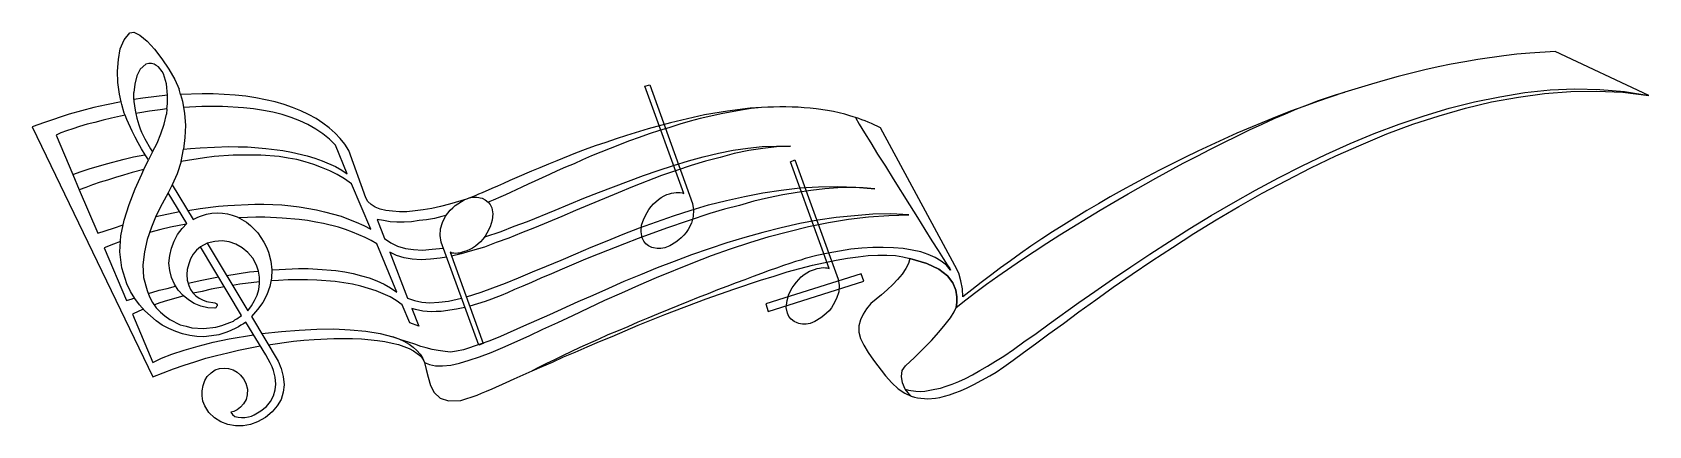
# Model space of a CAD drawing. Extents: x 0 to 30, y 0 to 7.3.
import ezdxf

# ---------------------------------------------------------------- set-up
doc = ezdxf.new("R2010")
doc.units = 0
doc.layers.add('CK_LEVEL_1', color=7, linetype='CONTINUOUS')

msp = doc.modelspace()

# ---------------------------------------------------------------- linework, layer by layer
at = {"layer": 'CK_LEVEL_1', "color": 2, "linetype": 'CONTINUOUS'}
for p, q in [((1.709077, 7.175359), (1.812867, 7.306827)), ((1.812867, 7.306827), (1.88898, 7.313746)), ((1.88898, 7.313746), (1.99969, 7.258391)), ((1.99969, 7.258391), (2.131157, 7.147682)), ((1.598368, 6.808634), (1.632965, 7.009295)), ((1.632965, 7.009295), (1.709077, 7.175359)), ((2.131157, 7.147682), (2.269544, 7.002376)), ((2.269544, 7.002376), (2.407931, 6.822473)), ((27.829597, 6.926263), (27.587421, 6.905505)), ((28.300114, 6.95394), (27.829597, 6.926263)), ((30.036869, 6.137458), (28.300114, 6.95394)), ((1.584529, 6.594134), (1.598368, 6.808634)), ((2.006609, 6.628731), (1.944335, 6.504183)), ((2.110399, 6.718683), (2.006609, 6.628731)), ((2.165754, 6.732521), (2.110399, 6.718683)), ((2.214189, 6.732521), (2.165754, 6.732521)), ((2.262625, 6.718683), (2.214189, 6.732521)), ((2.304141, 6.697925), (2.262625, 6.718683)), ((2.345657, 6.670247), (2.304141, 6.697925)), ((2.41485, 6.587215), (2.345657, 6.670247)), ((2.407931, 6.822473), (2.539399, 6.628731)), ((2.539399, 6.628731), (2.650108, 6.434989)), ((25.878344, 6.614892), (25.38015, 6.490344)), ((26.127439, 6.670247), (25.878344, 6.614892)), ((26.369617, 6.718683), (26.127441, 6.670247)), ((26.618713, 6.767118), (26.369617, 6.718683)), ((26.860889, 6.808634), (26.618713, 6.767118)), ((27.345243, 6.877827), (26.860889, 6.808634)), ((27.587421, 6.905505), (27.345245, 6.877827)), ((1.591448, 6.379635), (1.584529, 6.594134)), ((1.619126, 6.165135), (1.591448, 6.379635)), ((1.902819, 6.351957), (1.88898, 6.192812)), ((1.944335, 6.504183), (1.902819, 6.351957)), ((2.435608, 6.53878), (2.41485, 6.587215)), ((2.490963, 6.358877), (2.435608, 6.53878)), ((2.511721, 6.144809), (2.490963, 6.358877)), ((2.650108, 6.434989), (2.726221, 6.255087)), ((12.10885, 4.31767), (11.382318, 6.310441)), ((11.382319, 6.310441), (11.472272, 6.338119)), ((11.472271, 6.338119), (12.267995, 4.130848)), ((24.888878, 6.351957), (24.390686, 6.199732)), ((25.137974, 6.421151), (24.888876, 6.351957)), ((25.380152, 6.490344), (25.137976, 6.421151)), ((1.649726, 6.022336), (1.376949, 5.964474)), ((1.650003, 6.02104), (1.619126, 6.165135)), ((1.660642, 5.971393), (1.650003, 6.02104)), ((1.88898, 6.063075), (1.88898, 6.192812)), ((2.055044, 6.089022), (1.88898, 6.063075)), ((1.88898, 6.063075), (1.88898, 6.026748)), ((1.88898, 6.026748), (1.909738, 5.867603)), ((2.511721, 6.145229), (2.055044, 6.089022)), ((2.511721, 5.985232), (2.511721, 6.144809)), ((2.753221, 6.159087), (2.726221, 6.255087)), ((3.15522, 6.172054), (2.753221, 6.159087)), ((2.753221, 6.159087), (2.788495, 6.033668)), ((2.788495, 6.033668), (2.811121, 5.912996)), ((3.3628, 6.172054), (3.15522, 6.172054)), ((3.771042, 6.144377), (3.3628, 6.172054)), ((3.964783, 6.123619), (3.771042, 6.144377)), ((4.151606, 6.095942), (3.964783, 6.123619)), ((4.331508, 6.061345), (4.151606, 6.095942)), ((4.511411, 6.019829), (4.331508, 6.061345)), ((4.677476, 5.971393), (4.511411, 6.019829)), ((23.885572, 6.026748), (23.629557, 5.936797)), ((23.69875, 5.964474), (23.885572, 6.040587)), ((24.134668, 6.1167), (23.885572, 6.026748)), ((23.885572, 6.040587), (24.065475, 6.102861)), ((24.065475, 6.102861), (24.238459, 6.158216)), ((24.390684, 6.199732), (24.134668, 6.1167)), ((24.238459, 6.158216), (24.390684, 6.199732)), ((26.3281, 5.9022), (26.798615, 6.019829)), ((26.632551, 5.9022), (27.116905, 6.019829)), ((26.798616, 6.019829), (27.269133, 6.1167)), ((27.116905, 6.019829), (27.615099, 6.10978)), ((27.269133, 6.1167), (27.732729, 6.192812)), ((27.615099, 6.10978), (28.099453, 6.178974)), ((27.732727, 6.192812), (28.203241, 6.241248)), ((28.099453, 6.178974), (28.590727, 6.21357)), ((28.203243, 6.241248), (28.66684, 6.262006)), ((28.590727, 6.21357), (29.075081, 6.22049)), ((28.66684, 6.262006), (29.130436, 6.248167)), ((29.075081, 6.22049), (29.559435, 6.199732)), ((29.130436, 6.248167), (29.587112, 6.21357)), ((29.559435, 6.199732), (30.036869, 6.137458)), ((29.587112, 6.21357), (30.036869, 6.137458)), ((0.685015, 5.791491), (0.228338, 5.639265)), ((1.141691, 5.916039), (0.685015, 5.791491)), ((1.376949, 5.964474), (1.141691, 5.916039)), ((1.47382, 5.715378), (1.314675, 5.680781)), ((1.639884, 5.756894), (1.47382, 5.715378)), ((1.72639, 5.770203), (1.639884, 5.756894)), ((1.709077, 5.812249), (1.660642, 5.971393)), ((1.72639, 5.770203), (1.709077, 5.812249)), ((1.757513, 5.69462), (1.72639, 5.770203)), ((1.909738, 5.867603), (1.924052, 5.804622)), ((1.99969, 5.819168), (1.918102, 5.803478)), ((1.924052, 5.804622), (1.944335, 5.715378)), ((1.944335, 5.715378), (1.978932, 5.59083)), ((2.179593, 5.846845), (1.99969, 5.819168)), ((2.373334, 5.874523), (2.179593, 5.846845)), ((2.501384, 5.888751), (2.373334, 5.874523)), ((2.449447, 5.604668), (2.490963, 5.791491)), ((2.501384, 5.888751), (2.490963, 5.791491)), ((2.501384, 5.888751), (2.511721, 5.985232)), ((3.148301, 5.936797), (2.811121, 5.912996)), ((2.811121, 5.912996), (2.830011, 5.812249)), ((2.830011, 5.812249), (2.84385, 5.58391)), ((3.535784, 5.936797), (3.148301, 5.936797)), ((3.923267, 5.909119), (3.535784, 5.936797)), ((4.110089, 5.888361), (3.923267, 5.909119)), ((4.296912, 5.860684), (4.110089, 5.888361)), ((4.469895, 5.826087), (4.296912, 5.860684)), ((4.642879, 5.784571), (4.469895, 5.826087)), ((4.808943, 5.729216), (4.642879, 5.784571)), ((4.836621, 5.916039), (4.677476, 5.971393)), ((4.968088, 5.666942), (4.808943, 5.729216)), ((4.988846, 5.853765), (4.836621, 5.916039)), ((5.134152, 5.784571), (4.988846, 5.853765)), ((5.272539, 5.708458), (5.134152, 5.784571)), ((5.397087, 5.625426), (5.272539, 5.708458)), ((12.281834, 5.729216), (12.067333, 5.680781)), ((12.413301, 5.708458), (12.22648, 5.660023)), ((12.489414, 5.777652), (12.281835, 5.729216)), ((12.607043, 5.756894), (12.413301, 5.708458)), ((12.918413, 5.846845), (12.489414, 5.777652)), ((12.800785, 5.79841), (12.607043, 5.756894)), ((13.174429, 5.867603), (12.800785, 5.79841)), ((13.340493, 5.9022), (12.918413, 5.846845)), ((13.361251, 5.895281), (13.174429, 5.867603)), ((13.548074, 5.916039), (13.340493, 5.9022)), ((13.548074, 5.916039), (13.361251, 5.895281)), ((13.665703, 5.922958), (13.548074, 5.916039)), ((13.776412, 5.922958), (13.665703, 5.922958)), ((13.894041, 5.929877), (13.776412, 5.922958)), ((14.00475, 5.929877), (13.894041, 5.929877)), ((14.122379, 5.922958), (14.00475, 5.929877)), ((14.233089, 5.922958), (14.122379, 5.922958)), ((14.343798, 5.909119), (14.233088, 5.922958)), ((14.454508, 5.9022), (14.343798, 5.909119)), ((14.565217, 5.888361), (14.454508, 5.9022)), ((14.779717, 5.860684), (14.565217, 5.888361)), ((14.890426, 5.839926), (14.779716, 5.860684)), ((14.994216, 5.819168), (14.890426, 5.839926)), ((15.098007, 5.791491), (14.994216, 5.819168)), ((15.194877, 5.763813), (15.098006, 5.791491)), ((15.360942, 5.708458), (15.194877, 5.763813)), ((15.298668, 5.729216), (15.367861, 5.604668)), ((15.416296, 5.6877), (15.360942, 5.708458)), ((23.131365, 5.749974), (22.384075, 5.438604)), ((22.854589, 5.604668), (23.076008, 5.708458)), ((23.07601, 5.708458), (23.29051, 5.79841)), ((23.380461, 5.846845), (23.131363, 5.749974)), ((23.290508, 5.79841), (23.498089, 5.888361)), ((23.629557, 5.936797), (23.380461, 5.846845)), ((23.498089, 5.888361), (23.69875, 5.964474)), ((25.400909, 5.604668), (25.864506, 5.763813)), ((25.656925, 5.604668), (26.141279, 5.763813)), ((25.864506, 5.763813), (26.328102, 5.9022)), ((26.141279, 5.763813), (26.632553, 5.9022)), ((0.228338, 5.639265), (0, 5.556233)), ((0, 5.556233), (2.241867, 0.906434)), ((0.532789, 5.445523), (0.442838, 5.404007)), ((0.636579, 5.48012), (0.532789, 5.445523)), ((0.754208, 5.521636), (0.636579, 5.48012)), ((0.878756, 5.563152), (0.754208, 5.521636)), ((1.017143, 5.604668), (0.878756, 5.563152)), ((1.162449, 5.639265), (1.017143, 5.604668)), ((1.314675, 5.680781), (1.162449, 5.639265)), ((1.854384, 5.473201), (1.757513, 5.69462)), ((1.909738, 5.362491), (1.854384, 5.473201)), ((1.978932, 5.59083), (2.006609, 5.521636)), ((2.006609, 5.521636), (2.027367, 5.459362)), ((2.027367, 5.459362), (2.061964, 5.397088)), ((2.31798, 5.251782), (2.387173, 5.424765)), ((2.387173, 5.424765), (2.449447, 5.604668)), ((2.84385, 5.58391), (2.83693, 5.355572)), ((5.120314, 5.597749), (4.968088, 5.666942)), ((5.26562, 5.514717), (5.120314, 5.597749)), ((5.397087, 5.424765), (5.26562, 5.514717)), ((5.514716, 5.535475), (5.397087, 5.625426)), ((5.521635, 5.327895), (5.397087, 5.424765)), ((5.625426, 5.438604), (5.514716, 5.535475)), ((5.722296, 5.341733), (5.625426, 5.438604)), ((11.444593, 5.521636), (11.043271, 5.397088)), ((11.465351, 5.424765), (11.278529, 5.355572)), ((11.859754, 5.632346), (11.444592, 5.521636)), ((11.652174, 5.487039), (11.465351, 5.424765)), ((11.845915, 5.542394), (11.652174, 5.487039)), ((12.032738, 5.604668), (11.845915, 5.542394)), ((12.067334, 5.680781), (11.859755, 5.632346)), ((12.226479, 5.660023), (12.032738, 5.604668)), ((15.367861, 5.604668), (15.464732, 5.445523)), ((15.478571, 5.666942), (15.416296, 5.6877)), ((15.464732, 5.445523), (15.582361, 5.258701)), ((15.533925, 5.646184), (15.478571, 5.666942)), ((15.596199, 5.618507), (15.533925, 5.646184)), ((15.762264, 5.535475), (15.596199, 5.618507)), ((17.146132, 2.975318), (15.762263, 5.535475)), ((22.384075, 5.438604), (21.657543, 5.106476)), ((22.384075, 5.383249), (22.619333, 5.500878)), ((22.619333, 5.500878), (22.854589, 5.604668)), ((24.487556, 5.244862), (24.937313, 5.431685)), ((24.695135, 5.224104), (25.172569, 5.424765)), ((24.937313, 5.431685), (25.400909, 5.604668)), ((25.172571, 5.424765), (25.656925, 5.604668)), ((0.442838, 5.404007), (0.754208, 4.670557)), ((1.965093, 5.258701), (1.909738, 5.362491)), ((2.027367, 5.147992), (1.965093, 5.258701)), ((2.094186, 5.036626), (2.027367, 5.147992)), ((2.061964, 5.397088), (2.089641, 5.334814)), ((2.089641, 5.334814), (2.193431, 5.147992)), ((2.193431, 5.147992), (2.234947, 5.092637)), ((2.234947, 5.092637), (2.31798, 5.251782)), ((2.762912, 4.912515), (2.810755, 5.139621)), ((2.83693, 5.355572), (2.810755, 5.139621)), ((2.810755, 5.139621), (2.94072, 5.154911)), ((2.94072, 5.154911), (3.120623, 5.16875)), ((3.120623, 5.16875), (3.653413, 5.189508)), ((3.653413, 5.189508), (3.826396, 5.182588)), ((3.826396, 5.182588), (3.99938, 5.182588)), ((3.99938, 5.182588), (4.338428, 5.154911)), ((4.338428, 5.154911), (4.656718, 5.113395)), ((4.656718, 5.113395), (4.815862, 5.085718)), ((5.632345, 5.217185), (5.521635, 5.327895)), ((5.853764, 4.684396), (5.632345, 5.217185)), ((5.805329, 5.231024), (5.722296, 5.341733)), ((5.881441, 5.113395), (5.805329, 5.231024)), ((6.199731, 4.234638), (5.881441, 5.113395)), ((10.275224, 5.134153), (10.095321, 5.06496)), ((10.462047, 5.203346), (10.275224, 5.134153)), ((10.73882, 5.154911), (10.392853, 5.016524)), ((10.655788, 5.26562), (10.462048, 5.203346)), ((10.84953, 5.334814), (10.655788, 5.26562)), ((11.098626, 5.293298), (10.73882, 5.154911)), ((11.043271, 5.397088), (10.84953, 5.334814)), ((11.278529, 5.355572), (11.098626, 5.293298)), ((12.752349, 5.06496), (13.022203, 5.120314)), ((13.022204, 5.120314), (13.298978, 5.16183)), ((13.312816, 5.113395), (13.042962, 5.05804)), ((13.298977, 5.16183), (13.561912, 5.189508)), ((13.575751, 5.154911), (13.312817, 5.113395)), ((13.561912, 5.189508), (13.831766, 5.196427)), ((13.831767, 5.182588), (13.575751, 5.154911)), ((13.831767, 5.196427), (14.087783, 5.196427)), ((14.087783, 5.196427), (13.831767, 5.182588)), ((15.582361, 5.258701), (15.706909, 5.051121)), ((21.657543, 5.106476), (21.415367, 4.988847)), ((21.643705, 5.009605), (21.892803, 5.141072)), ((21.892801, 5.141072), (22.141897, 5.26562)), ((22.141897, 5.26562), (22.384073, 5.383249)), ((24.037798, 5.044201), (24.487556, 5.244862)), ((24.224621, 5.016524), (24.695137, 5.224104)), ((1.058659, 4.774347), (1.376949, 4.871218)), ((1.376949, 4.871218), (1.709077, 4.95425)), ((1.709077, 4.95425), (1.882061, 4.995766)), ((1.882061, 4.995766), (2.093347, 5.038024)), ((2.07461, 4.762605), (2.158835, 4.940411)), ((2.158835, 4.940411), (2.094643, 5.036699)), ((2.234947, 5.092637), (2.158835, 4.940411)), ((2.762912, 4.912515), (2.691624, 4.684396)), ((3.196736, 4.981927), (2.762912, 4.912515)), ((3.376639, 5.002685), (3.196736, 4.981927)), ((3.729526, 5.030363), (3.376639, 5.002685)), ((4.248476, 5.030363), (3.729526, 5.030363)), ((4.587524, 5.002685), (4.248476, 5.030363)), ((4.753588, 4.975008), (4.587524, 5.002685)), ((4.912733, 4.947331), (4.753588, 4.975008)), ((4.815862, 5.085718), (5.106475, 5.016524)), ((5.071878, 4.905815), (4.912733, 4.947331)), ((5.231023, 4.857379), (5.071878, 4.905815)), ((5.106475, 5.016524), (5.251781, 4.975008)), ((5.376329, 4.802024), (5.231023, 4.857379)), ((5.251781, 4.975008), (5.383249, 4.926573)), ((5.383249, 4.926573), (5.632345, 4.815863)), ((5.632345, 4.815863), (5.749974, 4.753589)), ((9.590209, 4.864299), (9.431064, 4.795105)), ((9.749354, 4.926573), (9.590209, 4.864299)), ((10.095321, 5.06496), (9.749353, 4.926573)), ((9.908499, 4.808944), (9.756274, 4.73975)), ((10.067644, 4.871218), (9.908499, 4.808944)), ((10.226789, 4.940411), (10.067644, 4.871218)), ((10.392853, 5.016524), (10.226789, 4.940411)), ((11.631416, 4.74667), (11.91511, 4.836621)), ((11.915109, 4.836621), (12.191882, 4.926573)), ((12.240318, 4.836621), (11.970464, 4.74667)), ((12.191882, 4.926573), (12.468657, 4.995766)), ((12.510172, 4.919653), (12.240318, 4.836621)), ((12.468656, 4.995766), (12.752349, 5.06496)), ((12.780027, 4.988847), (12.510173, 4.919653)), ((13.042962, 5.05804), (12.780027, 4.988847)), ((14.087783, 4.905815), (14.170815, 4.940411)), ((14.807394, 2.919963), (14.087783, 4.905815)), ((14.170815, 4.940411), (14.973458, 2.726221)), ((15.706909, 5.051121), (15.852215, 4.822782)), ((15.852215, 4.822782), (15.99752, 4.587525)), ((20.875658, 4.601364), (21.38769, 4.878137)), ((21.415367, 4.988847), (20.944853, 4.753589)), ((21.38769, 4.878137), (21.643705, 5.009605)), ((23.159042, 4.608283), (23.594961, 4.829702)), ((23.594959, 4.829702), (24.037798, 5.044201)), ((23.761024, 4.795105), (24.224621, 5.016524)), ((0.754208, 4.670557), (0.906434, 4.725912)), ((0.754208, 4.670557), (0.871837, 4.386864)), ((0.906434, 4.725912), (1.058659, 4.774347)), ((1.25932, 4.525251), (1.120933, 4.476815)), ((1.397707, 4.566767), (1.25932, 4.525251)), ((1.543013, 4.615202), (1.397707, 4.566767)), ((1.695239, 4.656718), (1.543013, 4.615202)), ((1.854384, 4.705154), (1.695239, 4.656718)), ((2.07461, 4.762604), (1.854384, 4.705154)), ((1.909738, 4.400703), (2.034286, 4.677476)), ((2.034286, 4.677476), (2.07461, 4.762605)), ((2.691624, 4.684396), (2.601673, 4.476815)), ((5.528555, 4.73975), (5.376329, 4.802024)), ((5.666942, 4.670557), (5.528555, 4.73975)), ((5.798409, 4.587525), (5.666942, 4.670557)), ((5.749974, 4.753589), (5.853764, 4.684396)), ((5.929877, 4.497573), (5.798409, 4.587525)), ((8.870598, 4.559847), (8.752969, 4.504493)), ((9.002065, 4.615202), (8.870598, 4.559847)), ((9.278839, 4.732831), (9.002065, 4.615202)), ((9.341113, 4.546009), (9.216565, 4.490654)), ((9.431064, 4.795105), (9.278839, 4.732831)), ((9.472581, 4.608283), (9.341113, 4.546009)), ((9.610967, 4.670557), (9.472581, 4.608283)), ((9.756274, 4.73975), (9.610968, 4.670557)), ((10.524321, 4.338428), (11.354642, 4.649799)), ((11.69369, 4.649799), (11.153981, 4.442219)), ((11.354642, 4.649799), (11.631416, 4.74667)), ((11.970463, 4.74667), (11.693689, 4.649799)), ((15.997521, 4.587525), (16.301971, 4.103171)), ((20.709595, 4.629041), (20.252918, 4.379945)), ((20.363626, 4.310751), (20.875658, 4.601364)), ((20.944853, 4.753589), (20.709595, 4.629041)), ((22.730042, 4.379945), (23.159042, 4.608283)), ((22.854589, 4.32459), (23.304348, 4.559847)), ((23.304348, 4.559847), (23.761024, 4.795105)), ((0.996385, 4.42838), (0.871837, 4.386864)), ((0.871837, 4.386864), (1.217804, 3.577301)), ((1.120933, 4.476815), (0.996385, 4.42838)), ((1.799029, 4.11009), (1.909738, 4.400703)), ((2.52556, 4.331509), (2.41485, 4.123929)), ((2.601673, 4.476815), (2.52556, 4.331509)), ((2.871527, 3.757204), (2.52556, 4.331509)), ((2.601673, 4.476815), (2.989156, 3.833316)), ((6.289683, 3.653413), (5.929877, 4.497573)), ((6.234328, 4.165445), (6.199731, 4.234638)), ((8.067954, 4.21388), (7.749664, 4.117009)), ((8.026438, 4.200042), (8.116388, 4.234638)), ((8.227099, 4.276154), (8.067954, 4.21388)), ((8.116389, 4.234638), (8.150987, 4.241558)), ((8.150986, 4.241558), (8.192502, 4.248477)), ((8.192502, 4.248477), (8.261695, 4.248477)), ((8.289373, 4.303832), (8.227099, 4.276154)), ((8.261695, 4.248477), (8.296292, 4.241558)), ((8.358566, 4.331509), (8.289373, 4.303832)), ((8.296292, 4.241558), (8.32397, 4.234638)), ((8.32397, 4.234638), (8.358566, 4.227719)), ((8.538469, 4.407622), (8.358566, 4.331509)), ((8.358566, 4.227719), (8.413921, 4.200042)), ((8.642259, 4.456057), (8.538468, 4.407622)), ((8.704533, 4.255396), (8.566147, 4.193122)), ((8.752969, 4.504493), (8.642259, 4.456057)), ((8.794485, 4.289993), (8.704533, 4.255396)), ((8.884436, 4.338428), (8.794485, 4.289993)), ((8.988226, 4.386864), (8.884436, 4.338428)), ((9.098936, 4.435299), (8.988226, 4.386864)), ((9.216565, 4.490654), (9.098936, 4.435299)), ((9.984612, 4.117009), (10.247547, 4.227719)), ((10.884127, 4.331509), (10.095321, 3.999381)), ((10.247547, 4.227719), (10.524322, 4.338428)), ((11.153981, 4.442219), (10.884128, 4.331509)), ((11.541464, 4.123929), (11.638335, 4.206961)), ((11.638335, 4.206961), (11.68677, 4.241558)), ((11.68677, 4.241558), (11.742126, 4.276154)), ((11.742125, 4.276154), (11.790561, 4.296912)), ((11.790561, 4.296912), (11.838996, 4.310751)), ((11.838996, 4.310751), (11.880512, 4.32459)), ((11.880512, 4.32459), (11.963544, 4.338428)), ((11.963544, 4.338428), (12.039657, 4.338428)), ((12.039657, 4.338428), (12.074254, 4.331509)), ((12.074254, 4.331509), (12.10885, 4.31767)), ((12.897655, 4.186203), (13.236703, 4.262316)), ((13.236703, 4.262316), (13.575751, 4.331509)), ((13.679541, 4.234638), (13.409687, 4.172364)), ((13.575751, 4.331509), (13.9148, 4.379945)), ((13.949396, 4.289993), (13.679542, 4.234638)), ((13.914799, 4.379945), (14.260766, 4.421461)), ((14.212331, 4.338428), (13.949396, 4.289993)), ((14.468346, 4.373025), (14.212331, 4.338428)), ((14.260766, 4.421461), (14.606733, 4.442219)), ((14.724362, 4.400703), (14.468347, 4.373025)), ((14.606733, 4.442219), (14.95962, 4.449138)), ((14.966539, 4.421461), (14.724362, 4.400703)), ((14.95962, 4.449138), (15.305588, 4.435299)), ((15.208716, 4.42838), (14.966539, 4.421461)), ((15.437054, 4.421461), (15.208715, 4.42838)), ((15.305587, 4.435299), (15.658473, 4.400703)), ((15.658473, 4.400703), (15.437054, 4.421461)), ((20.031498, 4.255396), (19.81008, 4.123929)), ((20.252916, 4.379945), (20.031498, 4.255396)), ((20.100693, 4.158526), (20.363628, 4.310751)), ((22.314882, 4.144687), (22.730042, 4.379945)), ((22.418673, 4.075493), (22.854591, 4.32459)), ((1.709077, 3.819478), (1.799029, 4.11009)), ((2.304141, 3.909429), (2.214189, 3.68801)), ((2.293804, 3.8894), (2.73635, 3.981598)), ((2.41485, 4.123929), (2.304141, 3.909429)), ((2.887552, 4.002052), (3.120623, 4.040897)), ((3.120623, 4.040897), (3.459671, 4.082413)), ((3.141381, 3.90251), (3.238252, 3.930187)), ((3.238252, 3.930187), (3.335123, 3.950945)), ((3.335123, 3.950945), (3.438913, 3.957865)), ((3.438913, 3.957865), (3.535784, 3.950945)), ((3.459671, 4.082413), (3.632655, 4.096251)), ((3.535784, 3.950945), (3.625735, 3.937107)), ((3.625735, 3.937107), (3.715687, 3.916349)), ((3.632655, 4.096251), (4.137767, 4.117009)), ((3.715687, 3.916349), (3.805638, 3.881752)), ((4.137767, 4.117009), (4.303831, 4.117009)), ((4.303831, 4.117009), (4.63596, 4.103171)), ((4.63596, 4.103171), (4.802024, 4.089332)), ((4.802024, 4.089332), (4.961169, 4.068574)), ((4.961169, 4.068574), (5.279458, 4.013219)), ((5.279458, 4.013219), (5.431684, 3.978623)), ((5.431684, 3.978623), (5.736135, 3.89559)), ((6.296602, 4.11009), (6.234328, 4.165445)), ((6.372715, 4.061655), (6.296602, 4.11009)), ((6.462666, 4.027058), (6.372715, 4.061655)), ((6.566456, 3.999381), (6.462666, 4.027058)), ((6.691005, 3.985542), (6.566456, 3.999381)), ((6.822472, 3.978623), (6.691005, 3.985542)), ((6.960859, 3.978623), (6.822472, 3.978623)), ((7.113084, 3.992461), (6.960859, 3.978623)), ((7.26531, 4.013219), (7.113084, 3.992461)), ((7.424455, 4.040897), (7.26531, 4.013219)), ((7.5836, 4.075493), (7.424455, 4.040897)), ((7.749664, 4.117009), (7.5836, 4.075493)), ((7.685535, 3.906352), (7.611277, 3.888671)), ((7.680471, 3.89559), (7.763503, 4.0063)), ((7.763503, 4.0063), (7.811938, 4.047816)), ((7.811938, 4.047816), (7.860374, 4.096251)), ((7.860374, 4.096251), (8.026438, 4.200042)), ((8.413921, 4.200042), (8.469276, 4.158526)), ((8.469276, 4.158526), (8.510793, 4.11009)), ((8.566147, 4.193122), (8.471253, 4.156219)), ((8.510792, 4.11009), (8.538468, 4.047816)), ((8.538469, 4.047816), (8.559227, 3.937107)), ((8.559227, 3.937107), (8.545389, 3.819478)), ((9.202726, 3.79872), (9.714758, 4.0063)), ((9.714758, 4.0063), (9.984612, 4.117009)), ((10.095321, 3.999381), (9.839306, 3.888671)), ((11.361561, 3.847155), (11.423835, 3.964784)), ((11.423835, 3.964784), (11.458432, 4.020139)), ((11.458432, 4.020139), (11.499949, 4.075493)), ((11.499948, 4.075493), (11.541464, 4.123929)), ((12.593204, 3.944026), (11.783641, 3.674171)), ((11.915109, 3.90251), (12.240317, 4.0063)), ((12.240318, 4.0063), (12.565527, 4.103171)), ((12.267995, 4.130848), (12.288753, 4.013219)), ((12.288753, 4.013219), (12.281834, 3.888671)), ((12.565527, 4.103171), (12.897655, 4.186203)), ((12.863059, 4.027058), (12.593204, 3.944026)), ((13.139832, 4.096251), (12.863058, 4.027058)), ((13.409687, 4.172364), (13.139832, 4.096251)), ((15.616957, 3.930187), (15.277909, 3.90251)), ((15.540845, 3.881752), (15.914489, 3.909429)), ((15.956005, 3.937107), (15.616957, 3.930187)), ((15.914489, 3.909429), (16.288134, 3.923268)), ((16.288134, 3.923268), (15.956005, 3.937107)), ((16.301971, 4.103171), (16.447279, 3.867913)), ((19.097387, 3.549623), (19.844677, 4.0063)), ((19.595579, 3.999381), (19.16658, 3.736446)), ((19.81008, 4.123929), (19.595581, 3.999381)), ((19.844675, 4.0063), (20.100691, 4.158526)), ((21.512238, 3.667252), (21.906639, 3.909429)), ((21.906639, 3.909429), (22.31488, 4.144687)), ((21.996592, 3.826397), (22.418671, 4.075493)), ((1.217804, 3.577301), (1.508416, 3.674171)), ((1.508416, 3.674171), (1.690344, 3.732058)), ((1.646803, 3.528865), (1.709077, 3.819478)), ((2.214189, 3.68801), (2.131157, 3.459672)), ((2.387173, 3.646494), (2.178681, 3.590362)), ((2.567076, 3.68801), (2.387173, 3.646494)), ((2.858347, 3.744024), (2.567076, 3.68801)), ((2.698543, 3.556543), (2.781576, 3.667252)), ((2.781576, 3.667252), (2.871527, 3.757204)), ((2.989156, 3.833316), (3.023753, 3.854074)), ((3.023753, 3.854074), (3.065269, 3.867913)), ((3.065269, 3.867913), (3.106785, 3.888671)), ((3.106785, 3.888671), (3.141381, 3.90251)), ((3.805638, 3.881752), (3.89559, 3.833316)), ((4.151606, 3.874832), (3.841523, 3.862429)), ((3.89559, 3.833316), (3.978622, 3.784881)), ((3.978622, 3.784881), (4.054735, 3.722607)), ((4.054735, 3.722607), (4.193122, 3.58422)), ((4.31767, 3.874832), (4.151606, 3.874832)), ((4.642879, 3.860994), (4.31767, 3.874832)), ((4.961169, 3.833316), (4.642879, 3.860994)), ((5.113394, 3.812558), (4.961169, 3.833316)), ((5.26562, 3.784881), (5.113394, 3.812558)), ((5.410926, 3.757204), (5.26562, 3.784881)), ((5.6877, 3.68801), (5.410926, 3.757204)), ((5.819167, 3.646494), (5.6877, 3.68801)), ((5.736135, 3.89559), (5.874522, 3.840236)), ((5.950635, 3.598059), (5.819167, 3.646494)), ((5.874522, 3.840236), (6.019828, 3.784881)), ((6.019828, 3.784881), (6.158215, 3.722607)), ((6.158215, 3.722607), (6.289683, 3.653413)), ((6.52494, 3.812558), (6.407311, 3.833316)), ((6.407311, 3.833316), (6.545698, 3.48043)), ((6.649488, 3.7918), (6.52494, 3.812558)), ((6.774037, 3.784881), (6.649488, 3.7918)), ((6.912424, 3.784881), (6.774037, 3.784881)), ((7.043891, 3.7918), (6.912424, 3.784881)), ((7.189197, 3.812558), (7.043891, 3.7918)), ((7.327584, 3.826397), (7.189197, 3.812558)), ((7.47289, 3.854074), (7.327584, 3.826397)), ((7.611277, 3.888671), (7.47289, 3.854074)), ((7.57668, 3.535785), (7.5836, 3.660333)), ((7.5836, 3.660333), (7.625116, 3.777962)), ((7.625116, 3.777962), (7.680471, 3.89559)), ((8.407675, 3.513617), (8.711453, 3.611897)), ((8.510792, 3.69493), (8.448518, 3.577301)), ((8.545389, 3.819478), (8.510792, 3.69493)), ((8.711453, 3.611897), (8.95363, 3.708768)), ((8.95363, 3.708768), (9.202726, 3.79872)), ((9.334194, 3.681091), (9.092017, 3.58422)), ((9.58329, 3.784881), (9.334194, 3.681091)), ((9.839306, 3.888671), (9.58329, 3.784881)), ((10.980997, 3.563462), (11.285448, 3.681091)), ((11.783641, 3.674171), (11.257771, 3.48043)), ((11.285448, 3.681091), (11.596819, 3.7918)), ((11.313126, 3.604978), (11.320045, 3.729526)), ((11.333884, 3.494269), (11.313127, 3.604978)), ((11.320045, 3.729526), (11.361562, 3.847155)), ((11.596819, 3.7918), (11.915109, 3.90251)), ((12.184963, 3.646494), (12.150366, 3.591139)), ((12.247237, 3.764123), (12.184963, 3.646494)), ((12.281834, 3.888671), (12.247236, 3.764123)), ((13.914799, 3.681091), (13.57575, 3.591139)), ((13.69338, 3.515027), (14.060105, 3.611897)), ((14.260766, 3.757204), (13.914799, 3.681091)), ((14.060105, 3.611897), (14.42683, 3.701849)), ((14.599814, 3.819478), (14.260766, 3.757204)), ((14.42683, 3.701849), (14.793556, 3.777962)), ((14.938862, 3.867913), (14.599813, 3.819478)), ((14.793556, 3.777962), (15.1672, 3.840236)), ((15.27791, 3.90251), (14.938862, 3.867913)), ((15.1672, 3.840236), (15.540845, 3.881752)), ((16.447279, 3.867913), (16.585665, 3.646494)), ((16.585665, 3.646494), (16.717133, 3.438914)), ((18.959, 3.604978), (18.758339, 3.473511)), ((19.16658, 3.736446), (18.959, 3.604978)), ((21.131674, 3.425075), (21.512238, 3.667252)), ((21.58143, 3.570381), (21.996592, 3.826397)), ((1.508416, 3.37664), (1.335433, 3.307446)), ((1.335433, 3.307446), (1.750593, 2.3249)), ((1.639474, 3.423821), (1.508416, 3.37664)), ((1.626045, 3.231334), (1.646803, 3.528865)), ((2.131157, 3.459672), (2.082722, 3.231334)), ((2.587834, 3.300527), (2.636269, 3.431994)), ((2.636269, 3.431994), (2.698543, 3.556543)), ((3.127543, 3.328204), (3.05143, 3.26593)), ((3.252091, 3.390478), (3.127543, 3.328204)), ((3.88867, 2.048126), (3.127543, 3.328204)), ((3.390478, 3.425075), (3.252091, 3.390478)), ((3.252091, 3.390478), (4.006299, 2.138077)), ((3.528865, 3.438914), (3.390478, 3.425075)), ((3.660332, 3.418156), (3.528865, 3.438914)), ((3.78488, 3.37664), (3.660332, 3.418156)), ((3.902509, 3.307446), (3.78488, 3.37664)), ((4.006299, 3.217495), (3.902509, 3.307446)), ((4.193122, 3.58422), (4.248476, 3.501188)), ((4.248476, 3.501188), (4.303831, 3.411236)), ((4.303831, 3.411236), (4.352266, 3.321285)), ((4.352266, 3.321285), (4.386863, 3.224414)), ((6.185892, 3.501188), (5.950635, 3.598059)), ((6.296602, 3.445833), (6.185892, 3.501188)), ((6.400392, 3.383559), (6.296602, 3.445833)), ((6.774037, 2.484044), (6.400392, 3.383559)), ((6.545698, 3.48043), (6.663327, 3.397398)), ((6.663327, 3.397398), (6.787875, 3.335124)), ((6.787875, 3.335124), (6.933182, 3.293608)), ((7.597438, 3.411236), (7.57668, 3.535785)), ((8.296292, 1.494578), (7.597438, 3.411236)), ((8.400082, 3.321285), (8.178662, 3.259011)), ((8.234018, 3.335124), (8.178663, 3.300527)), ((8.330889, 3.418156), (8.234017, 3.335124)), ((8.372405, 3.466591), (8.330889, 3.418156)), ((8.413921, 3.521946), (8.372405, 3.466591)), ((8.621501, 3.404317), (8.400082, 3.321285)), ((8.448518, 3.577301), (8.41392, 3.521946)), ((8.856759, 3.487349), (8.621501, 3.404317)), ((9.092017, 3.58422), (8.856759, 3.487349)), ((10.102241, 3.196737), (10.385934, 3.321285)), ((10.385934, 3.321285), (10.683466, 3.438914)), ((11.001755, 3.383559), (10.517401, 3.189817)), ((10.683466, 3.438914), (10.980997, 3.563462)), ((11.257771, 3.48043), (11.001755, 3.383559)), ((11.361561, 3.431994), (11.333884, 3.494269)), ((11.403077, 3.383559), (11.361561, 3.431994)), ((11.451513, 3.342043), (11.403077, 3.383559)), ((11.513787, 3.314366), (11.451513, 3.342043)), ((11.541464, 3.307446), (11.513787, 3.314366)), ((11.610658, 3.293608), (11.541464, 3.307446)), ((11.755964, 3.307446), (11.714448, 3.300527)), ((11.845915, 3.342043), (11.755964, 3.307446)), ((11.956625, 3.411236), (11.845915, 3.342043)), ((12.01198, 3.452753), (11.956625, 3.411236)), ((12.060415, 3.494269), (12.01198, 3.452753)), ((12.10885, 3.542704), (12.060414, 3.494269)), ((12.150366, 3.591139), (12.10885, 3.542704)), ((12.904575, 3.397398), (12.579367, 3.286688)), ((13.243623, 3.501188), (12.904574, 3.397398)), ((12.973768, 3.286688), (13.333574, 3.404317)), ((13.575751, 3.591139), (13.243624, 3.501188)), ((13.333574, 3.404317), (13.69338, 3.515027)), ((15.616957, 3.314366), (15.416296, 3.300527)), ((15.810699, 3.314366), (15.616958, 3.314366)), ((16.00444, 3.307446), (15.810699, 3.314366)), ((16.184343, 3.293608), (16.00444, 3.307446)), ((16.717133, 3.438914), (16.834761, 3.259011)), ((18.557678, 3.335124), (18.363937, 3.203656)), ((18.384695, 3.086027), (18.855209, 3.390478)), ((18.758339, 3.473511), (18.557678, 3.335124)), ((18.855209, 3.390478), (19.097385, 3.549623)), ((20.76495, 3.189817), (21.131676, 3.425075)), ((20.806465, 3.065269), (21.187029, 3.314366)), ((21.187029, 3.314366), (21.58143, 3.570381)), ((1.660642, 2.933802), (1.626045, 3.231334)), ((2.082722, 3.231334), (2.055044, 2.989157)), ((2.539399, 3.023753), (2.553237, 3.16214)), ((2.553237, 2.885366), (2.539399, 3.023753)), ((2.553237, 3.16214), (2.587834, 3.300527)), ((2.906124, 3.009915), (2.878446, 2.906124)), ((2.94072, 3.099866), (2.906124, 3.009915)), ((2.989156, 3.189817), (2.94072, 3.099866)), ((3.05143, 3.26593), (2.989156, 3.189817)), ((4.096251, 3.113705), (4.006299, 3.217495)), ((4.165444, 2.982237), (4.096251, 3.113705)), ((4.386863, 3.224414), (4.435299, 3.05835)), ((4.435299, 3.05835), (4.449137, 2.899205)), ((6.767117, 3.16214), (6.642569, 3.224414)), ((6.642569, 3.224414), (6.974698, 2.373335)), ((6.912424, 3.120624), (6.767117, 3.16214)), ((7.05773, 3.092947), (6.912424, 3.120624)), ((6.933182, 3.293608), (7.085407, 3.27285)), ((7.223794, 3.086027), (7.05773, 3.092947)), ((7.085407, 3.27285), (7.251471, 3.26593)), ((7.396778, 3.092947), (7.223794, 3.086027)), ((7.251471, 3.26593), (7.431374, 3.279769)), ((7.57668, 3.113705), (7.396778, 3.092947)), ((7.431374, 3.279769), (7.637042, 3.302621)), ((7.698024, 3.135373), (7.57668, 3.113705)), ((7.798099, 3.210575), (7.763503, 3.224414)), ((7.763503, 3.224414), (8.379324, 1.529175)), ((7.971083, 3.196737), (7.789481, 3.152902)), ((7.832696, 3.210575), (7.798099, 3.210575)), ((7.867293, 3.203656), (7.832696, 3.210575)), ((7.908809, 3.210575), (7.867293, 3.203656)), ((7.943406, 3.210575), (7.908809, 3.210575)), ((7.984922, 3.224414), (7.943406, 3.210575)), ((8.178663, 3.259011), (7.971083, 3.196737)), ((8.033357, 3.238253), (7.984921, 3.224414)), ((8.074873, 3.252092), (8.033357, 3.238253)), ((8.130228, 3.27285), (8.074873, 3.252092)), ((8.178663, 3.300527), (8.130228, 3.27285)), ((9.555613, 2.968398), (9.825466, 3.079108)), ((9.825467, 3.079108), (10.102242, 3.196737)), ((10.282144, 3.092947), (10.060724, 3.002995)), ((10.517401, 3.189817), (10.282144, 3.092947)), ((11.596819, 2.753899), (12.274915, 3.030673)), ((11.679851, 3.293608), (11.610658, 3.293608)), ((11.928947, 3.051431), (11.610659, 2.933802)), ((11.714448, 3.300527), (11.679851, 3.293608)), ((12.247237, 3.175979), (11.928947, 3.051431)), ((12.579366, 3.286688), (12.247236, 3.175979)), ((12.274915, 3.030673), (12.620882, 3.16214)), ((12.620882, 3.16214), (12.973768, 3.286688)), ((14.073944, 3.016834), (13.956315, 2.975318)), ((14.184653, 3.051431), (14.073944, 3.016834)), ((14.281524, 3.079108), (14.184652, 3.051431)), ((14.364556, 3.106785), (14.281525, 3.079108)), ((14.579056, 3.16214), (14.364555, 3.106785)), ((14.496024, 2.982237), (14.938862, 3.079108)), ((14.786636, 3.210575), (14.579057, 3.16214)), ((15.001136, 3.245172), (14.786635, 3.210575)), ((14.938862, 3.079108), (15.146441, 3.113705)), ((15.208716, 3.279769), (15.001137, 3.245172)), ((15.146442, 3.113705), (15.347103, 3.141382)), ((15.416296, 3.300527), (15.208716, 3.279769)), ((15.347103, 3.141382), (15.533925, 3.16214)), ((15.533925, 3.16214), (15.713828, 3.169059)), ((15.713828, 3.169059), (15.879892, 3.169059)), ((15.879892, 3.169059), (16.039038, 3.16214)), ((16.039038, 3.16214), (16.177425, 3.141382)), ((16.177423, 3.141382), (16.308891, 3.106785)), ((16.350409, 3.26593), (16.184345, 3.293608)), ((16.281214, 3.016834), (16.232779, 2.919963)), ((16.281214, 3.016834), (16.232779, 2.919963)), ((16.308891, 3.106785), (16.281214, 3.016834)), ((16.308891, 3.106785), (16.281214, 3.016834)), ((16.620262, 3.016834), (16.308891, 3.106785)), ((16.308891, 3.106785), (16.620262, 3.016834)), ((16.509554, 3.231334), (16.350409, 3.26593)), ((16.64794, 3.182898), (16.509552, 3.231334)), ((16.8486, 2.913044), (16.620262, 3.016834)), ((16.620262, 3.016834), (16.8486, 2.913044)), ((16.779408, 3.127543), (16.64794, 3.182898)), ((16.890118, 3.05835), (16.779408, 3.127543)), ((16.834763, 3.259011), (16.924713, 3.106785)), ((16.986986, 2.982237), (16.890116, 3.05835)), ((16.924713, 3.106785), (17.000826, 2.989157)), ((17.941856, 2.781576), (18.384695, 3.086027)), ((18.177114, 3.065269), (17.990292, 2.933802)), ((18.363937, 3.203656), (18.177114, 3.065269)), ((20.412062, 2.95456), (20.764948, 3.189817)), ((20.439739, 2.816173), (20.806465, 3.065269)), ((1.757513, 2.63627), (1.660642, 2.933802)), ((2.055044, 2.989157), (2.068883, 2.753899)), ((2.068883, 2.753899), (2.131157, 2.511722)), ((2.587834, 2.753899), (2.553237, 2.885366)), ((2.643189, 2.629351), (2.587834, 2.753899)), ((2.878446, 2.906124), (2.871527, 2.809254)), ((2.871527, 2.809254), (2.878446, 2.705463)), ((2.878446, 2.705463), (2.906124, 2.608593)), ((2.893607, 2.652402), (3.148301, 2.705463)), ((3.148301, 2.705463), (3.460674, 2.767938)), ((3.612034, 2.792775), (4.033977, 2.857689)), ((4.033977, 2.857689), (4.198648, 2.875986)), ((4.200041, 2.871528), (4.165444, 2.982237)), ((4.220799, 2.760818), (4.200041, 2.871528)), ((4.220799, 2.643189), (4.220799, 2.760818)), ((4.442218, 2.74006), (4.414541, 2.587835)), ((4.449137, 2.899205), (4.442218, 2.74006)), ((4.449441, 2.895703), (4.587524, 2.906124)), ((4.753588, 2.712383), (4.573685, 2.698544)), ((4.587524, 2.906124), (4.94733, 2.919963)), ((5.113394, 2.712383), (4.753588, 2.712383)), ((4.94733, 2.919963), (5.127233, 2.919963)), ((5.286378, 2.705463), (5.113394, 2.712383)), ((5.127233, 2.919963), (5.300217, 2.913044)), ((5.625426, 2.677786), (5.286378, 2.705463)), ((5.300217, 2.913044), (5.639264, 2.885366)), ((5.639264, 2.885366), (5.805329, 2.857689)), ((5.805329, 2.857689), (5.964473, 2.830012)), ((5.964473, 2.830012), (6.116699, 2.788496)), ((6.116699, 2.788496), (6.262005, 2.746979)), ((6.262005, 2.746979), (6.400392, 2.691625)), ((8.794485, 2.650109), (9.036662, 2.746979)), ((9.036662, 2.746979), (9.292678, 2.857689)), ((9.451822, 2.74006), (9.278839, 2.663947)), ((9.292678, 2.857689), (9.555613, 2.968398)), ((9.645564, 2.823092), (9.451822, 2.74006)), ((9.846225, 2.913044), (9.645564, 2.823092)), ((10.060725, 3.002995), (9.846225, 2.913044)), ((11.299287, 2.802334), (10.994836, 2.677786)), ((11.27161, 2.615512), (11.596819, 2.753899)), ((11.610658, 2.933802), (11.299287, 2.802334)), ((13.036042, 2.539399), (13.534235, 2.705463)), ((13.243623, 2.712383), (13.077558, 2.657028)), ((13.395848, 2.774657), (13.243624, 2.712383)), ((13.548074, 2.830012), (13.395847, 2.774657)), ((13.534235, 2.705463), (13.783331, 2.781576)), ((13.69338, 2.885366), (13.548075, 2.830012)), ((15.402458, 2.823092), (13.631106, 2.262625)), ((13.831767, 2.926882), (13.69338, 2.885366)), ((13.783331, 2.781576), (14.025508, 2.857689)), ((13.956315, 2.975318), (13.831767, 2.926882)), ((14.025508, 2.857689), (14.496024, 2.982237)), ((14.198492, 2.670867), (14.246927, 2.719302)), ((14.246927, 2.719302), (14.288444, 2.767738)), ((14.288443, 2.767738), (14.343798, 2.809254)), ((14.343798, 2.809254), (14.392234, 2.84385)), ((14.392234, 2.84385), (14.440669, 2.871528)), ((14.440669, 2.871528), (14.496024, 2.892286)), ((14.496024, 2.892286), (14.53754, 2.906124)), ((14.53754, 2.906124), (14.585976, 2.919963)), ((14.585975, 2.919963), (14.627491, 2.926882)), ((14.627491, 2.926882), (14.662088, 2.933802)), ((14.662088, 2.933802), (14.703605, 2.940721)), ((14.703604, 2.940721), (14.738201, 2.933802)), ((14.738201, 2.933802), (14.772799, 2.933802)), ((14.772798, 2.933802), (14.807394, 2.919963)), ((14.973458, 2.726221), (14.994216, 2.608593)), ((15.450893, 2.684705), (15.402458, 2.823092)), ((16.080553, 2.719302), (15.990602, 2.622431)), ((16.080553, 2.719302), (15.990602, 2.622431)), ((16.163586, 2.816173), (16.080553, 2.719302)), ((16.163586, 2.816173), (16.080553, 2.719302)), ((16.232779, 2.919963), (16.163586, 2.816173)), ((16.232779, 2.919963), (16.163586, 2.816173)), ((16.8486, 2.913044), (17.007744, 2.788496)), ((17.007746, 2.788496), (16.848602, 2.913044)), ((17.063101, 2.892286), (16.986988, 2.982237)), ((17.000826, 2.989157), (17.049261, 2.919963)), ((17.104616, 2.657028), (17.007746, 2.788496)), ((17.007746, 2.788496), (17.104616, 2.657028)), ((17.049261, 2.919963), (17.063101, 2.892286)), ((17.215326, 2.836931), (17.146132, 2.975318)), ((17.256842, 2.691625), (17.215326, 2.836931)), ((17.803471, 2.795415), (17.630487, 2.663947)), ((17.734276, 2.629351), (17.941856, 2.781576)), ((17.990292, 2.933802), (17.803469, 2.795415)), ((19.747805, 2.497883), (20.073013, 2.726221)), ((20.073013, 2.726221), (20.412062, 2.95456)), ((20.086853, 2.573996), (20.439739, 2.816173)), ((1.826706, 2.497883), (1.757513, 2.63627)), ((1.902819, 2.366416), (1.826706, 2.497883)), ((2.131157, 2.511722), (2.179593, 2.394093)), ((2.154114, 2.455969), (2.221109, 2.477125)), ((2.221109, 2.477125), (2.359496, 2.518641)), ((2.359496, 2.518641), (2.504802, 2.553238)), ((2.504802, 2.553238), (2.663678, 2.596568)), ((2.712382, 2.518641), (2.643189, 2.629351)), ((2.813366, 2.412314), (2.663947, 2.373335)), ((2.802334, 2.42177), (2.712382, 2.518641)), ((2.899204, 2.338738), (2.802334, 2.42177)), ((2.906124, 2.608593), (2.94072, 2.53248)), ((2.94072, 2.53248), (2.982237, 2.470206)), ((2.982237, 2.470206), (3.037591, 2.414851)), ((3.15522, 2.497883), (2.988003, 2.464439)), ((3.037591, 2.414851), (3.099865, 2.373335)), ((3.321284, 2.539399), (3.15522, 2.497883)), ((3.572648, 2.579618), (3.321284, 2.539399)), ((3.854074, 2.629351), (3.722627, 2.609128)), ((4.220799, 2.671665), (3.854074, 2.629351)), ((4.130847, 2.3249), (4.179283, 2.42869)), ((4.179283, 2.42869), (4.20696, 2.53248)), ((4.20696, 2.53248), (4.220799, 2.643189)), ((4.359186, 2.435609), (4.283073, 2.290303)), ((4.414541, 2.587835), (4.359186, 2.435609)), ((4.573685, 2.698544), (4.433691, 2.69316)), ((5.79149, 2.657028), (5.625426, 2.677786)), ((5.950635, 2.629351), (5.79149, 2.657028)), ((6.10286, 2.594754), (5.950635, 2.629351)), ((6.248167, 2.553238), (6.10286, 2.594754)), ((6.386553, 2.504802), (6.248167, 2.553238)), ((6.649488, 2.394093), (6.386553, 2.504802)), ((6.400392, 2.691625), (6.538779, 2.629351)), ((6.538779, 2.629351), (6.656408, 2.560157)), ((6.656408, 2.560157), (6.774037, 2.484044)), ((8.065434, 2.393253), (8.337808, 2.484044)), ((8.337808, 2.484044), (8.559227, 2.560157)), ((8.559227, 2.560157), (8.794485, 2.650109)), ((8.711453, 2.42177), (8.614582, 2.380254)), ((8.829082, 2.470206), (8.711452, 2.42177)), ((8.960549, 2.53248), (8.829082, 2.470206)), ((9.112775, 2.594754), (8.960548, 2.53248)), ((9.278839, 2.663947), (9.112775, 2.594754)), ((10.413611, 2.42177), (10.136837, 2.304142)), ((10.704224, 2.553238), (10.41361, 2.42177)), ((10.64195, 2.331819), (10.95332, 2.470206)), ((10.994836, 2.677786), (10.704224, 2.553238)), ((10.95332, 2.470206), (11.271609, 2.615512)), ((12.558608, 2.449448), (12.371785, 2.380254)), ((12.524011, 2.359496), (13.036041, 2.539399)), ((12.731591, 2.525561), (12.558608, 2.449448)), ((12.904575, 2.587835), (12.731591, 2.525561)), ((13.077558, 2.657028), (12.904574, 2.587835)), ((13.672622, 2.124239), (15.450892, 2.684705)), ((14.025508, 2.3249), (14.060105, 2.442528)), ((14.060105, 2.442528), (14.122379, 2.560157)), ((14.122379, 2.560157), (14.156977, 2.615512)), ((14.156976, 2.615512), (14.198492, 2.670867)), ((14.987297, 2.490964), (14.945781, 2.366416)), ((14.994216, 2.608593), (14.987297, 2.490964)), ((15.783022, 2.435609), (15.679231, 2.352577)), ((15.783022, 2.435609), (15.679231, 2.352577)), ((15.886812, 2.525561), (15.783022, 2.435609)), ((15.886812, 2.525561), (15.783022, 2.435609)), ((15.990602, 2.622431), (15.886811, 2.525561)), ((15.990602, 2.622431), (15.886811, 2.525561)), ((17.159971, 2.518641), (17.104616, 2.657028)), ((17.104616, 2.657028), (17.159971, 2.518641)), ((17.180729, 2.394093), (17.159971, 2.518641)), ((17.159971, 2.518641), (17.180729, 2.394093)), ((17.284519, 2.546319), (17.256842, 2.691625)), ((17.291437, 2.394093), (17.284517, 2.546319)), ((17.457502, 2.525561), (17.291437, 2.394093)), ((17.346792, 2.338738), (17.533615, 2.484044)), ((17.630486, 2.663947), (17.457502, 2.525561)), ((17.533615, 2.484044), (17.734276, 2.629351)), ((19.450274, 2.290303), (19.747805, 2.497883)), ((19.761644, 2.338738), (20.086853, 2.573996)), ((1.750593, 2.3249), (1.854384, 2.359496)), ((1.854384, 2.359496), (1.897471, 2.375654)), ((1.978932, 2.131158), (1.861303, 2.075803)), ((1.99277, 2.248787), (1.902819, 2.366416)), ((2.064769, 2.166502), (1.978932, 2.131158)), ((2.089641, 2.138077), (1.99277, 2.248787)), ((2.193431, 2.041206), (2.089641, 2.138077)), ((2.179593, 2.394093), (2.234947, 2.290303)), ((2.234947, 2.290303), (2.304141, 2.193432)), ((2.366415, 2.283383), (2.268006, 2.24402)), ((2.304141, 2.193432), (2.380254, 2.1104)), ((2.511721, 2.3249), (2.366415, 2.283383)), ((2.380254, 2.1104), (2.463286, 2.041206)), ((2.663947, 2.373335), (2.511721, 2.3249)), ((3.009914, 2.269545), (2.899204, 2.338738)), ((3.134462, 2.221109), (3.009914, 2.269545)), ((3.099865, 2.373335), (3.162139, 2.338738)), ((3.25901, 2.193432), (3.134462, 2.221109)), ((3.162139, 2.338738), (3.238252, 2.311061)), ((3.238252, 2.311061), (3.390478, 2.283383)), ((3.390478, 2.186513), (3.25901, 2.193432)), ((3.390478, 2.283383), (3.418155, 2.269545)), ((3.411236, 2.193432), (3.390478, 2.186513)), ((3.425074, 2.21419), (3.411236, 2.193432)), ((3.418155, 2.269545), (3.425074, 2.262625)), ((3.425074, 2.262625), (3.431994, 2.248787)), ((3.431994, 2.228029), (3.425074, 2.21419)), ((3.431994, 2.248787), (3.431994, 2.228029)), ((4.006299, 2.138077), (4.075493, 2.228029)), ((4.075493, 2.228029), (4.130847, 2.3249)), ((4.186202, 2.158835), (4.075493, 2.027368)), ((4.283073, 2.290303), (4.186202, 2.158835)), ((6.760198, 2.3249), (6.649488, 2.394093)), ((6.870907, 2.248787), (6.760198, 2.3249)), ((7.016214, 1.909739), (6.870907, 2.248787)), ((6.974698, 2.373335), (7.099246, 2.3249)), ((7.120004, 2.158835), (7.05081, 2.179593)), ((7.05081, 2.179593), (7.182278, 1.847465)), ((7.099246, 2.3249), (7.237633, 2.297222)), ((7.258391, 2.131158), (7.120004, 2.158835)), ((7.237633, 2.297222), (7.389858, 2.283383)), ((7.417536, 2.117319), (7.258391, 2.131158)), ((7.389858, 2.283383), (7.555922, 2.297222)), ((7.507487, 2.124239), (7.417536, 2.117319)), ((7.597438, 2.124239), (7.507487, 2.124239)), ((7.555922, 2.297222), (7.735825, 2.31798)), ((7.881132, 2.165755), (7.597438, 2.124239)), ((7.735825, 2.31798), (7.976557, 2.371476)), ((8.039983, 2.197525), (7.881132, 2.165755)), ((8.413921, 2.311061), (8.127776, 2.22164)), ((8.53155, 2.352577), (8.413921, 2.311061)), ((8.614582, 2.380254), (8.53155, 2.352577)), ((10.136837, 2.304142), (9.610967, 2.061965)), ((10.046886, 2.048126), (10.641951, 2.331819)), ((12.191882, 2.311061), (11.631416, 2.082723)), ((11.755964, 2.068884), (12.524012, 2.359496)), ((12.371785, 2.380254), (12.191882, 2.311061)), ((13.631106, 2.262625), (13.672623, 2.124239)), ((14.01167, 2.200351), (14.025508, 2.3249)), ((14.032428, 2.089642), (14.01167, 2.200351)), ((14.807394, 2.138077), (14.758959, 2.089642)), ((14.84891, 2.193432), (14.807394, 2.138077)), ((14.883507, 2.248787), (14.848909, 2.193432)), ((14.945781, 2.366416), (14.883507, 2.248787)), ((15.499329, 2.172674), (15.437054, 2.075803)), ((15.499329, 2.172674), (15.437054, 2.075803)), ((15.582361, 2.269545), (15.49933, 2.172674)), ((15.582361, 2.269545), (15.49933, 2.172674)), ((15.679231, 2.352577), (15.58236, 2.269545)), ((15.679231, 2.352577), (15.58236, 2.269545)), ((17.063101, 2.00661), (17.132296, 2.117319)), ((17.132294, 2.117319), (17.166889, 2.200351)), ((17.166889, 2.200351), (17.346792, 2.338738)), ((17.166889, 2.200351), (17.180729, 2.290303)), ((17.180729, 2.290303), (17.166889, 2.200351)), ((17.180729, 2.290303), (17.180729, 2.394093)), ((17.180729, 2.394093), (17.180729, 2.290303)), ((18.896727, 1.8959), (19.450275, 2.290303)), ((19.15966, 1.90282), (19.450274, 2.117319)), ((19.450274, 2.117319), (19.761644, 2.338738)), ((1.861303, 2.075803), (2.241867, 1.176289)), ((2.304141, 1.951255), (2.193431, 2.041206)), ((2.41485, 1.868223), (2.304141, 1.951255)), ((2.539399, 1.805949), (2.41485, 1.868223)), ((2.463286, 2.041206), (2.553237, 1.972013)), ((2.663947, 1.750594), (2.539399, 1.805949)), ((2.553237, 1.972013), (2.746979, 1.875142)), ((2.746979, 1.875142), (2.857688, 1.847465)), ((2.857688, 1.847465), (2.961478, 1.819787)), ((2.961478, 1.819787), (3.182897, 1.805949)), ((3.182897, 1.805949), (3.411236, 1.833626)), ((3.411236, 1.833626), (3.521945, 1.861304)), ((3.521945, 1.861304), (3.667251, 1.916658)), ((3.667251, 1.916658), (3.736445, 1.944336)), ((3.78488, 1.812868), (3.68801, 1.771352)), ((3.736445, 1.944336), (3.764122, 1.965094)), ((3.764122, 1.965094), (3.798719, 1.985852)), ((3.833316, 1.840546), (3.78488, 1.812868)), ((3.798719, 1.985852), (3.826396, 2.00661)), ((3.826396, 2.00661), (3.860993, 2.027368)), ((3.874832, 1.868223), (3.833316, 1.840546)), ((3.860993, 2.027368), (3.88867, 2.048126)), ((3.923267, 1.8959), (3.874832, 1.868223)), ((3.964783, 1.923578), (3.923267, 1.8959)), ((4.338428, 1.314675), (3.964783, 1.923578)), ((4.075493, 2.027368), (4.566766, 1.197047)), ((7.182278, 1.847465), (7.016214, 1.909739)), ((9.126613, 1.847465), (8.697614, 1.660643)), ((9.610967, 2.061965), (9.126613, 1.847465)), ((9.486419, 1.79211), (9.763193, 1.916658)), ((9.763193, 1.916658), (10.046886, 2.048126)), ((10.773417, 1.660643), (11.257771, 1.868223)), ((11.064029, 1.840546), (10.884127, 1.764433)), ((11.250852, 1.923578), (11.064029, 1.840546)), ((11.437674, 1.99969), (11.250852, 1.923578)), ((11.257771, 1.868223), (11.506866, 1.965094)), ((11.631416, 2.082723), (11.437675, 1.99969)), ((11.506867, 1.965094), (11.755964, 2.068884)), ((14.060105, 2.027368), (14.032429, 2.089642)), ((14.101621, 1.978932), (14.060104, 2.027368)), ((14.156976, 1.937416), (14.101621, 1.978932)), ((14.212331, 1.909739), (14.156976, 1.937416)), ((14.246927, 1.90282), (14.212331, 1.909739)), ((14.274605, 1.8959), (14.246927, 1.90282)), ((14.309202, 1.888981), (14.274605, 1.8959)), ((14.378395, 1.888981), (14.309202, 1.888981)), ((14.419911, 1.8959), (14.378395, 1.888981)), ((14.454508, 1.90282), (14.41991, 1.8959)), ((14.544459, 1.937416), (14.454509, 1.90282)), ((14.655169, 2.00661), (14.544458, 1.937416)), ((14.710523, 2.048126), (14.655169, 2.00661)), ((14.758959, 2.089642), (14.710523, 2.048126)), ((15.360942, 1.854384), (15.360942, 1.736755)), ((15.360942, 1.854384), (15.360942, 1.736755)), ((15.388619, 1.965094), (15.360943, 1.854384)), ((15.388619, 1.965094), (15.360943, 1.854384)), ((15.437054, 2.075803), (15.388618, 1.965094)), ((15.437054, 2.075803), (15.388618, 1.965094)), ((16.8486, 1.736755), (16.966228, 1.882062)), ((16.966228, 1.882062), (17.063099, 2.00661)), ((18.654549, 1.715997), (18.896725, 1.8959)), ((18.889807, 1.709078), (19.15966, 1.90282)), ((2.788495, 1.709078), (2.663947, 1.750594)), ((2.926882, 1.674481), (2.788495, 1.709078)), ((3.058349, 1.660643), (2.926882, 1.674481)), ((3.189817, 1.653723), (3.058349, 1.660643)), ((3.079107, 1.48074), (3.3628, 1.549933)), ((3.328204, 1.667562), (3.189817, 1.653723)), ((3.466591, 1.68832), (3.328204, 1.667562)), ((3.3628, 1.549933), (3.660332, 1.612207)), ((3.598058, 1.729836), (3.466591, 1.68832)), ((3.646493, 1.750594), (3.598058, 1.729836)), ((3.68801, 1.771352), (3.646493, 1.750594)), ((3.660332, 1.612207), (4.108069, 1.690075)), ((4.262333, 1.711582), (4.62904, 1.750594)), ((4.383779, 1.506321), (4.850459, 1.570691)), ((4.62904, 1.750594), (4.961169, 1.778271)), ((4.850459, 1.570691), (5.044201, 1.591449)), ((4.961169, 1.778271), (5.286378, 1.79211)), ((5.044201, 1.591449), (5.237942, 1.605288)), ((5.237942, 1.605288), (5.604668, 1.619127)), ((5.286378, 1.79211), (5.604668, 1.799029)), ((5.604668, 1.799029), (5.909119, 1.785191)), ((5.604668, 1.619127), (5.950635, 1.619127)), ((5.909119, 1.785191), (6.199731, 1.757513)), ((5.950635, 1.619127), (6.116699, 1.612207)), ((6.116699, 1.612207), (6.414231, 1.58453)), ((6.199731, 1.757513), (6.462666, 1.715997)), ((6.414231, 1.58453), (6.552618, 1.563772)), ((6.462666, 1.715997), (6.697924, 1.653723)), ((6.552618, 1.563772), (6.684085, 1.536094)), ((6.684085, 1.536094), (6.801714, 1.508417)), ((6.697924, 1.653723), (6.808633, 1.612207)), ((6.850149, 1.598369), (6.697924, 1.653723)), ((6.801714, 1.508417), (6.905504, 1.47382)), ((6.808633, 1.612207), (6.905504, 1.570691)), ((6.988536, 1.549933), (6.850149, 1.598369)), ((6.905504, 1.570691), (7.002375, 1.515336)), ((7.106165, 1.515336), (6.988536, 1.549933)), ((7.002375, 1.515336), (7.078488, 1.459982)), ((7.216875, 1.47382), (7.106165, 1.515336)), ((8.32397, 1.515336), (8.012599, 1.411546)), ((8.379324, 1.529175), (8.296292, 1.494578)), ((8.503872, 1.57761), (8.32397, 1.515336)), ((8.697614, 1.660643), (8.503872, 1.57761)), ((8.746049, 1.453062), (9.230404, 1.667562)), ((9.230404, 1.667562), (9.486419, 1.79211)), ((10.517401, 1.605288), (10.171433, 1.453062)), ((10.309821, 1.466901), (10.538159, 1.563772)), ((10.697304, 1.68832), (10.517401, 1.605288)), ((10.538159, 1.563772), (10.773417, 1.660643)), ((10.884127, 1.764433), (10.697304, 1.68832)), ((15.360942, 1.736755), (15.388618, 1.619127)), ((15.360942, 1.736755), (15.388618, 1.619127)), ((15.388619, 1.619127), (15.450893, 1.494578)), ((15.388619, 1.619127), (15.450893, 1.494578)), ((16.391924, 1.26624), (16.710215, 1.58453)), ((16.710215, 1.58453), (16.848602, 1.736755)), ((18.23247, 1.418466), (18.426212, 1.556852)), ((18.419291, 1.363111), (18.640709, 1.522256)), ((18.42621, 1.556852), (18.654549, 1.715997)), ((18.640711, 1.522256), (18.889809, 1.709078)), ((2.241867, 1.176289), (2.401012, 1.252401)), ((2.401012, 1.252401), (2.594753, 1.328514)), ((2.594753, 1.328514), (2.823092, 1.404627)), ((2.823092, 1.404627), (3.079107, 1.48074)), ((3.016833, 1.190127), (3.224414, 1.252401)), ((3.224414, 1.252401), (3.425074, 1.307756)), ((3.425074, 1.307756), (3.632655, 1.356191)), ((3.632655, 1.356191), (3.833316, 1.404627)), ((3.833316, 1.404627), (4.234049, 1.484774)), ((4.379944, 1.238563), (4.338428, 1.314675)), ((4.42146, 1.169369), (4.379944, 1.238563)), ((6.905504, 1.47382), (7.002375, 1.432304)), ((7.002375, 1.432304), (7.085407, 1.390788)), ((7.078488, 1.459982), (7.147681, 1.397708)), ((7.085407, 1.390788), (7.154601, 1.342353)), ((7.147681, 1.397708), (7.209955, 1.328514)), ((7.154601, 1.342353), (7.216875, 1.293917)), ((7.209955, 1.328514), (7.251471, 1.259321)), ((7.320665, 1.446143), (7.216875, 1.47382)), ((7.216875, 1.293917), (7.258391, 1.238563)), ((7.251471, 1.259321), (7.286068, 1.176289)), ((7.258391, 1.238563), (7.286068, 1.176289)), ((7.431374, 1.418466), (7.320665, 1.446143)), ((7.542084, 1.397708), (7.431374, 1.418466)), ((7.673551, 1.37695), (7.542084, 1.397708)), ((7.770422, 1.37003), (7.673551, 1.37695)), ((7.881132, 1.383869), (7.770422, 1.37003)), ((8.012599, 1.411546), (7.881132, 1.383869)), ((7.936486, 1.16245), (8.116388, 1.217805)), ((8.116389, 1.217805), (8.310131, 1.280079)), ((8.310131, 1.280079), (8.52463, 1.363111)), ((8.52463, 1.363111), (8.746049, 1.453062)), ((9.700919, 1.224724), (9.555614, 1.155531)), ((9.666322, 1.183208), (9.873901, 1.280079)), ((9.853144, 1.300837), (9.700919, 1.224724)), ((10.171434, 1.453062), (9.853145, 1.300837)), ((9.873902, 1.280079), (10.088403, 1.37003)), ((10.088402, 1.37003), (10.309821, 1.466901)), ((15.450893, 1.494578), (15.533925, 1.363111)), ((15.450893, 1.494578), (15.533925, 1.363111)), ((15.533925, 1.363111), (15.630796, 1.217805)), ((15.533925, 1.363111), (15.630796, 1.217805)), ((15.630796, 1.217805), (15.852216, 0.927192)), ((15.630796, 1.217805), (15.852216, 0.927192)), ((16.225861, 1.114014), (16.391924, 1.26624)), ((17.900341, 1.197047), (18.052567, 1.293917)), ((18.052567, 1.293917), (18.23247, 1.418466)), ((18.052567, 1.093256), (18.22555, 1.217805)), ((18.22555, 1.217805), (18.419291, 1.363111)), ((2.241867, 0.906434), (2.428689, 0.982547)), ((2.428689, 0.982547), (2.622431, 1.05866)), ((2.622431, 1.05866), (2.823092, 1.127853)), ((2.823092, 1.127853), (3.016833, 1.190127)), ((3.203655, 0.837241), (3.252091, 0.913354)), ((3.252091, 0.913354), (3.321284, 0.982547)), ((3.321284, 0.982547), (3.397397, 1.037902)), ((3.397397, 1.037902), (3.480429, 1.065579)), ((3.480429, 1.065579), (3.563461, 1.072498)), ((3.563461, 1.072498), (3.646493, 1.065579)), ((3.646493, 1.065579), (3.729526, 1.037902)), ((3.729526, 1.037902), (3.805638, 0.996386)), ((3.805638, 0.996386), (3.867912, 0.941031)), ((3.867912, 0.941031), (3.923267, 0.871837)), ((4.456057, 1.093256), (4.42146, 1.169369)), ((4.483734, 1.024063), (4.456057, 1.093256)), ((4.511411, 0.899515), (4.483734, 1.024063)), ((4.566766, 1.197047), (4.587524, 1.155531)), ((4.587524, 1.155531), (4.608282, 1.107095)), ((4.608282, 1.107095), (4.622121, 1.065579)), ((4.622121, 1.065579), (4.663637, 0.913354)), ((4.663637, 0.913354), (4.677476, 0.761128)), ((7.286068, 1.176289), (7.320665, 1.044821)), ((7.286068, 1.176289), (7.382939, 1.134773)), ((7.320665, 1.044821), (7.355261, 0.899515)), ((7.382939, 1.134773), (7.493648, 1.114014)), ((7.493648, 1.114014), (7.625116, 1.114014)), ((7.625116, 1.114014), (7.777341, 1.127853)), ((7.777341, 1.127853), (7.936486, 1.16245)), ((8.95363, 0.871837), (9.285758, 1.017144)), ((9.285758, 1.017144), (9.472581, 1.100176)), ((9.417226, 1.086337), (9.285758, 1.017144)), ((9.555613, 1.155531), (9.417226, 1.086337)), ((9.472581, 1.100176), (9.666322, 1.183208)), ((15.852215, 0.927192), (15.969844, 0.795725)), ((15.852215, 0.927192), (15.969844, 0.795725)), ((16.149748, 0.913354), (16.163588, 1.024063)), ((16.170506, 0.795725), (16.149748, 0.913354)), ((16.163586, 1.024063), (16.225861, 1.114014)), ((17.339874, 0.878757), (17.471342, 0.94795)), ((17.47134, 0.94795), (17.609728, 1.024063)), ((17.609728, 1.024063), (17.748116, 1.107095)), ((17.644325, 0.84416), (17.796551, 0.927192)), ((17.748116, 1.107095), (17.900341, 1.197047)), ((17.796551, 0.927192), (17.914179, 0.996386)), ((17.914179, 0.996386), (18.052567, 1.093256)), ((3.15522, 0.650418), (3.175978, 0.747289)), ((3.15522, 0.553548), (3.15522, 0.650418)), ((3.175978, 0.747289), (3.203655, 0.837241)), ((3.923267, 0.871837), (3.964783, 0.788805)), ((3.964783, 0.788805), (3.99938, 0.678096)), ((3.99938, 0.678096), (3.992461, 0.574306)), ((4.483734, 0.553548), (4.511411, 0.664257)), ((4.52525, 0.774967), (4.511411, 0.899515)), ((4.511411, 0.664257), (4.52525, 0.774967)), ((4.663637, 0.622741), (4.622121, 0.484354)), ((4.677476, 0.761128), (4.663637, 0.622741)), ((7.355261, 0.899515), (7.396778, 0.747289)), ((7.396778, 0.747289), (7.465971, 0.615822)), ((7.465971, 0.615822), (7.57668, 0.512032)), ((8.268615, 0.567386), (8.344728, 0.601983)), ((8.344728, 0.601983), (8.441599, 0.643499)), ((8.441598, 0.643499), (8.545389, 0.685015)), ((8.545389, 0.685015), (8.808324, 0.802644)), ((8.808324, 0.802644), (8.953629, 0.871837)), ((15.969844, 0.795725), (16.087473, 0.685015)), ((15.969844, 0.795725), (16.087473, 0.685015)), ((16.087473, 0.685015), (16.212021, 0.601983)), ((16.087473, 0.685015), (16.212021, 0.601983)), ((16.218941, 0.678096), (16.170506, 0.795725)), ((16.212021, 0.601983), (16.329649, 0.546628)), ((16.212021, 0.601983), (16.329649, 0.546628)), ((16.274296, 0.608902), (16.218941, 0.678096)), ((16.274296, 0.608902), (16.218941, 0.678096)), ((16.218941, 0.678096), (16.281216, 0.657338)), ((16.301971, 0.581225), (16.274294, 0.608902)), ((16.301971, 0.581225), (16.274294, 0.608902)), ((16.281214, 0.657338), (16.419601, 0.643499)), ((16.419601, 0.643499), (16.502634, 0.63658)), ((16.502632, 0.63658), (16.585665, 0.643499)), ((16.585665, 0.643499), (16.675617, 0.657338)), ((16.675617, 0.657338), (16.772488, 0.678096)), ((16.772488, 0.678096), (16.876278, 0.698854)), ((16.876278, 0.698854), (16.980068, 0.733451)), ((16.980068, 0.733451), (17.090778, 0.774967)), ((17.042341, 0.574306), (17.146132, 0.608902)), ((17.090778, 0.774967), (17.215326, 0.823402)), ((17.146132, 0.608902), (17.249922, 0.650418)), ((17.215326, 0.823402), (17.339874, 0.878757)), ((17.249922, 0.650418), (17.374472, 0.705773)), ((17.374472, 0.705773), (17.49902, 0.768047)), ((17.49902, 0.768047), (17.644325, 0.84416)), ((3.169059, 0.456677), (3.15522, 0.553548)), ((3.203655, 0.366725), (3.169059, 0.456677)), ((3.279768, 0.242177), (3.203655, 0.366725)), ((3.867912, 0.345967), (3.805638, 0.297532)), ((3.923267, 0.408241), (3.867912, 0.345967)), ((3.971703, 0.484354), (3.923267, 0.408241)), ((3.992461, 0.574306), (3.971703, 0.484354)), ((4.248476, 0.276774), (4.352266, 0.359806)), ((4.352266, 0.359806), (4.428379, 0.449758)), ((4.428379, 0.449758), (4.483734, 0.553548)), ((4.552927, 0.366725), (4.456057, 0.256016)), ((4.622121, 0.484354), (4.552927, 0.366725)), ((7.57668, 0.512032), (7.735825, 0.463596)), ((7.735825, 0.463596), (7.964164, 0.470516)), ((7.964164, 0.470516), (8.268615, 0.567386)), ((16.329651, 0.546628), (16.301973, 0.581225)), ((16.329651, 0.546628), (16.301973, 0.581225)), ((16.329651, 0.546628), (16.391926, 0.53279)), ((16.391924, 0.53279), (16.447279, 0.518951)), ((16.447279, 0.518951), (16.64102, 0.498193)), ((16.64102, 0.498193), (16.786325, 0.512032)), ((16.786325, 0.512032), (16.862438, 0.52587)), ((16.862438, 0.52587), (16.952391, 0.546628)), ((16.952391, 0.546628), (17.042341, 0.574306)), ((3.383558, 0.145306), (3.279768, 0.242177)), ((3.501187, 0.069194), (3.383558, 0.145306)), ((3.632655, 0.020758), (3.501187, 0.069194)), ((3.777961, 0), (3.632655, 0.020758)), ((3.743364, 0.262935), (3.68801, 0.249097)), ((3.68801, 0.249097), (3.722606, 0.20758)), ((3.722606, 0.20758), (3.764122, 0.172984)), ((3.805638, 0.297532), (3.743364, 0.262935)), ((3.764122, 0.172984), (3.826396, 0.159145)), ((3.916348, 0), (3.777961, 0)), ((3.826396, 0.159145), (3.88867, 0.152226)), ((3.88867, 0.152226), (3.950945, 0.152226)), ((4.054735, 0.020758), (3.916348, 0)), ((3.950945, 0.152226), (4.020138, 0.166064)), ((4.020138, 0.166064), (4.075493, 0.179903)), ((4.186202, 0.069194), (4.054735, 0.020758)), ((4.075493, 0.179903), (4.123928, 0.200661)), ((4.123928, 0.200661), (4.248476, 0.276774)), ((4.331508, 0.152226), (4.186202, 0.069194)), ((4.456057, 0.256016), (4.331508, 0.152226))]:
    msp.add_line(p, q, dxfattribs=at)

doc.saveas('drawing.dxf')
